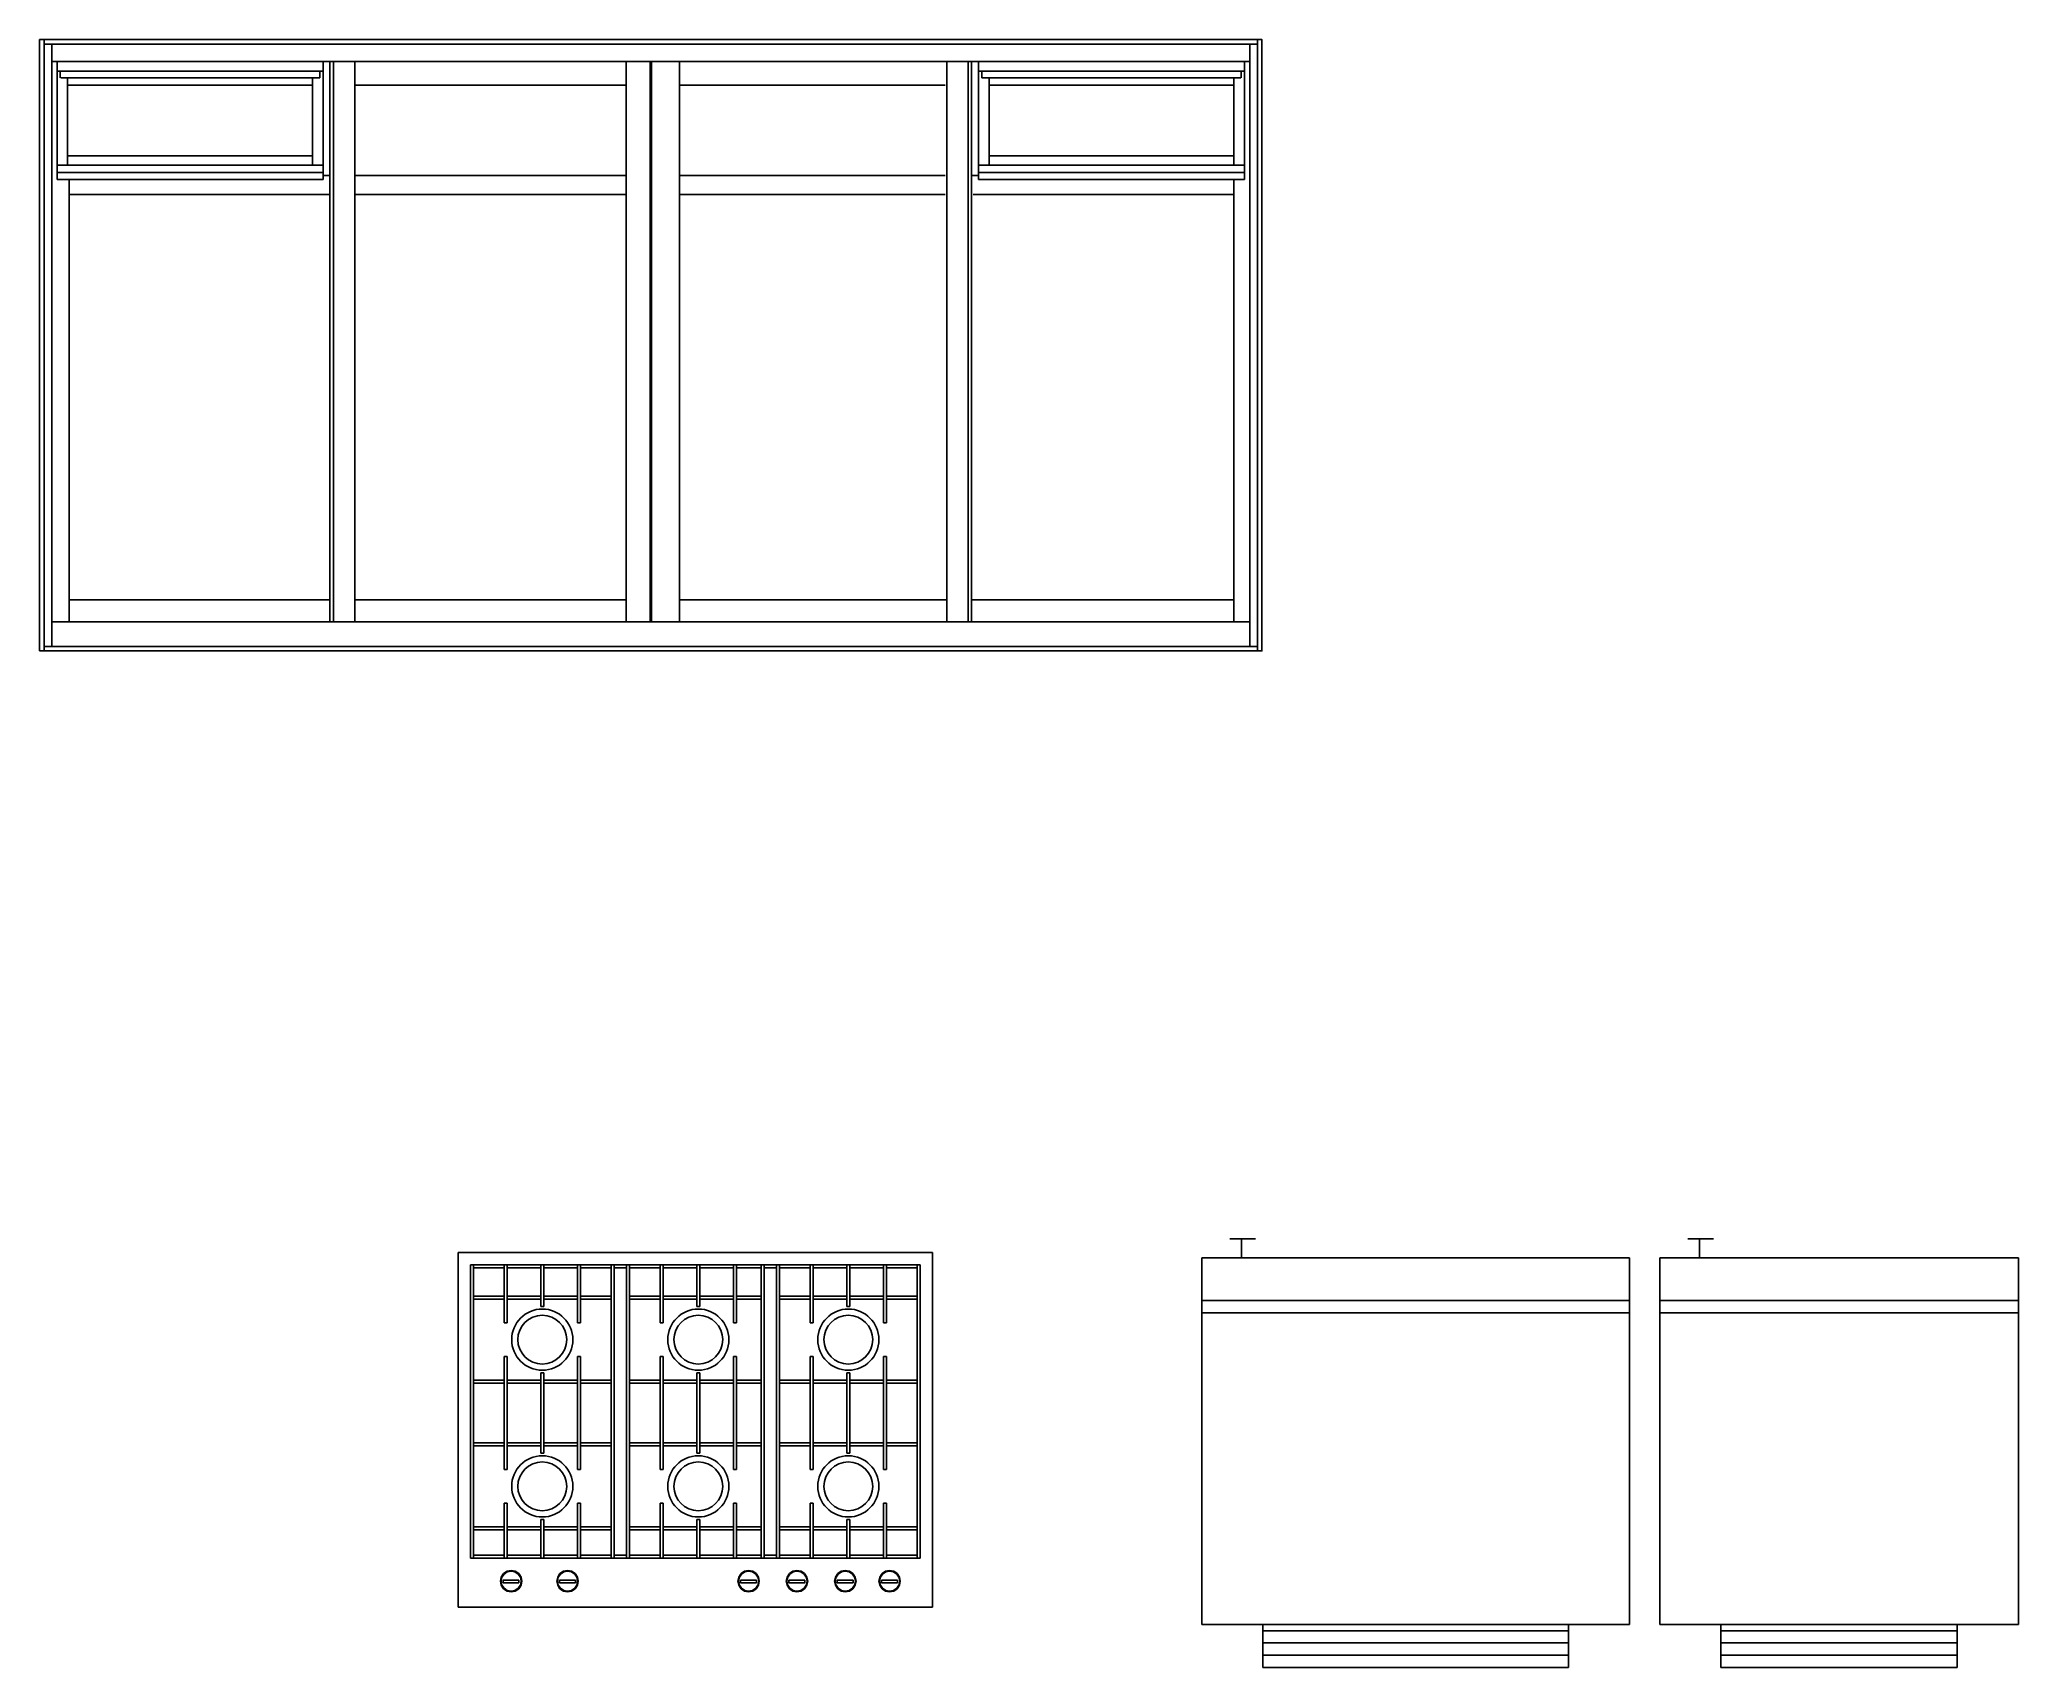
# Model space of a CAD drawing. Header units: millimetres. Extents: x 2478 to 18835, y -4183 to 1193.
# Drawn here: x 5103.3 to 5427.1, y 590.5 to 856.8 of the extents above; entities that cross this region are included whole.
import ezdxf

# ---------------------------------------------------------------- set-up
doc = ezdxf.new("R2010")
doc.units = ezdxf.units.MM

msp = doc.modelspace()

# ---------------------------------------------------------------- linework, layer by layer
at = {"color": 7}
for p, q in [((5104.08, 856.82), (5104.08, 756.82)), ((5302.6, 856.08), (5104.08, 856.08)), ((5302.6, 756.82), (5302.6, 856.82)), ((5104.08, 757.56), (5302.6, 757.56))]:
    msp.add_line(p, q, dxfattribs=at)
at = {"color": 1}
for p, q in [((5106.2, 833.93), (5106.2, 853.23)), ((5106.2, 851.66), (5149.19, 851.66)), ((5106.73, 851.66), (5106.73, 850.58)), ((5149.73, 851.66), (5107.02, 851.66)), ((5149.19, 851.66), (5149.19, 850.58)), ((5149.73, 833.93), (5149.73, 853.23)), ((5149.73, 853.23), (5149.73, 851.66)), ((5256.95, 833.93), (5256.95, 853.23)), ((5256.95, 853.23), (5256.95, 851.66)), ((5256.95, 851.66), (5299.66, 851.66)), ((5300.48, 851.66), (5257.48, 851.66)), ((5257.48, 851.66), (5257.48, 850.58)), ((5299.94, 851.66), (5299.94, 850.58)), ((5300.48, 833.93), (5300.48, 853.23)), ((5106.8, 850.58), (5147.99, 850.58)), ((5147.99, 850.58), (5107.93, 850.58)), ((5147.99, 849.38), (5107.93, 849.38)), ((5107.93, 849.38), (5147.99, 849.38)), ((5147.99, 850.58), (5147.99, 836.29)), ((5149.19, 850.58), (5147.99, 850.58)), ((5257.48, 850.58), (5258.68, 850.58)), ((5258.68, 850.58), (5258.68, 836.29)), ((5299.88, 850.58), (5258.68, 850.58)), ((5258.68, 850.58), (5298.74, 850.58)), ((5298.74, 849.38), (5258.68, 849.38)), ((5258.68, 849.38), (5298.74, 849.38)), ((5106.2, 836.29), (5149.73, 836.29)), ((5147.99, 837.83), (5107.93, 837.83)), ((5300.48, 836.29), (5256.95, 836.29)), ((5258.68, 837.83), (5298.74, 837.83)), ((5298.07, 660.63), (5302.27, 660.63)), ((5299.98, 660.63), (5298.07, 660.63)), ((5299.98, 657.53), (5299.98, 660.63)), ((5299.98, 660.63), (5299.98, 657.53)), ((5374.91, 660.63), (5373, 660.63)), ((5373, 660.63), (5377.2, 660.63)), ((5374.91, 660.63), (5374.91, 657.53)), ((5374.91, 657.53), (5374.91, 660.63)), ((5249.42, 658.4), (5171.82, 658.4)), ((5171.82, 658.4), (5171.82, 600.4)), ((5249.42, 600.4), (5249.42, 658.4)), ((5293.48, 657.53), (5363.48, 657.53)), ((5293.48, 597.53), (5293.48, 657.53)), ((5363.48, 597.53), (5363.48, 657.53)), ((5368.42, 657.53), (5427.11, 657.53)), ((5368.42, 597.53), (5368.42, 657.53)), ((5427.11, 597.53), (5427.11, 657.53)), ((5247.42, 656.4), (5173.82, 656.4)), ((5173.82, 656.4), (5173.82, 608.4)), ((5174.32, 656.4), (5174.32, 608.4)), ((5179.35, 655.9), (5174.32, 655.9)), ((5179.35, 656.4), (5179.35, 646.89)), ((5179.85, 646.89), (5179.85, 656.4)), ((5185.34, 655.9), (5179.85, 655.9)), ((5185.34, 656.4), (5185.34, 649.59)), ((5185.84, 649.59), (5185.84, 656.4)), ((5191.33, 655.9), (5185.84, 655.9)), ((5191.33, 656.4), (5191.33, 646.89)), ((5191.83, 646.89), (5191.83, 656.4)), ((5196.86, 655.9), (5191.83, 655.9)), ((5196.86, 608.4), (5196.86, 656.4)), ((5197.36, 608.4), (5197.36, 656.4)), ((5199.36, 655.9), (5197.36, 655.9)), ((5199.36, 608.4), (5199.36, 656.4)), ((5199.86, 608.4), (5199.86, 656.4)), ((5204.88, 655.9), (5199.86, 655.9)), ((5204.88, 646.89), (5204.88, 656.4)), ((5205.38, 656.4), (5205.38, 646.89)), ((5210.87, 655.9), (5205.38, 655.9)), ((5210.87, 649.59), (5210.87, 656.4)), ((5211.37, 656.4), (5211.37, 649.59)), ((5216.86, 655.9), (5211.37, 655.9)), ((5216.86, 656.4), (5216.86, 646.89)), ((5217.36, 646.89), (5217.36, 656.4)), ((5221.39, 655.9), (5217.36, 655.9)), ((5221.39, 608.4), (5221.39, 656.4)), ((5221.89, 608.4), (5221.89, 656.4)), ((5223.89, 655.9), (5221.89, 655.9)), ((5223.89, 608.4), (5223.89, 656.4)), ((5224.39, 608.4), (5224.39, 656.4)), ((5229.41, 655.9), (5224.39, 655.9)), ((5229.41, 646.89), (5229.41, 656.4)), ((5229.91, 656.4), (5229.91, 646.89)), ((5235.41, 655.9), (5229.91, 655.9)), ((5235.41, 649.59), (5235.41, 656.4)), ((5235.91, 656.4), (5235.91, 649.59)), ((5241.4, 655.9), (5235.91, 655.9)), ((5241.4, 646.89), (5241.4, 656.4)), ((5241.9, 656.4), (5241.9, 646.89)), ((5246.92, 655.9), (5241.9, 655.9)), ((5246.92, 608.4), (5246.92, 656.4)), ((5247.42, 608.4), (5247.42, 656.4)), ((5174.32, 651.26), (5179.35, 651.26)), ((5179.85, 651.26), (5185.34, 651.26)), ((5185.84, 651.26), (5191.33, 651.26)), ((5191.83, 651.26), (5196.86, 651.26)), ((5199.86, 651.26), (5204.88, 651.26)), ((5205.38, 651.26), (5210.87, 651.26)), ((5211.37, 651.26), (5216.86, 651.26)), ((5217.36, 651.26), (5221.39, 651.26)), ((5224.39, 651.26), (5229.41, 651.26)), ((5229.91, 651.26), (5235.41, 651.26)), ((5235.91, 651.26), (5241.4, 651.26)), ((5241.9, 651.26), (5246.92, 651.26)), ((5174.32, 650.76), (5179.35, 650.76)), ((5179.85, 650.76), (5185.34, 650.76)), ((5185.34, 649.59), (5185.84, 649.59)), ((5185.84, 650.76), (5191.33, 650.76)), ((5191.83, 650.76), (5196.86, 650.76)), ((5199.86, 650.76), (5204.88, 650.76)), ((5205.38, 650.76), (5210.87, 650.76)), ((5211.37, 649.59), (5210.87, 649.59)), ((5211.37, 650.76), (5216.86, 650.76)), ((5217.36, 650.76), (5221.39, 650.76)), ((5224.39, 650.76), (5229.41, 650.76)), ((5229.91, 650.76), (5235.41, 650.76)), ((5235.91, 649.59), (5235.41, 649.59)), ((5235.91, 650.76), (5241.4, 650.76)), ((5241.9, 650.76), (5246.92, 650.76)), ((5293.48, 650.53), (5363.48, 650.53)), ((5293.48, 648.53), (5363.48, 648.53)), ((5368.42, 650.53), (5427.11, 650.53)), ((5368.42, 648.53), (5427.11, 648.53)), ((5179.35, 646.89), (5179.85, 646.89)), ((5191.33, 646.89), (5191.83, 646.89)), ((5205.38, 646.89), (5204.88, 646.89)), ((5216.86, 646.89), (5217.36, 646.89)), ((5229.91, 646.89), (5229.41, 646.89)), ((5241.9, 646.89), (5241.4, 646.89)), ((5179.35, 632.4), (5179.35, 641.41)), ((5179.35, 641.41), (5179.85, 641.41)), ((5179.85, 641.41), (5179.85, 632.4)), ((5191.33, 632.4), (5191.33, 641.41)), ((5191.33, 641.41), (5191.83, 641.41)), ((5191.83, 641.41), (5191.83, 632.4)), ((5204.88, 632.4), (5204.88, 641.41)), ((5204.88, 641.41), (5205.38, 641.41)), ((5205.38, 641.41), (5205.38, 632.4)), ((5216.86, 632.4), (5216.86, 641.41)), ((5216.86, 641.41), (5217.36, 641.41)), ((5217.36, 641.41), (5217.36, 632.4)), ((5229.41, 632.4), (5229.41, 641.41)), ((5229.41, 641.41), (5229.91, 641.41)), ((5229.91, 641.41), (5229.91, 632.4)), ((5241.4, 632.4), (5241.4, 641.41)), ((5241.4, 641.41), (5241.9, 641.41)), ((5241.9, 641.41), (5241.9, 632.4)), ((5185.34, 632.4), (5185.34, 638.71)), ((5185.34, 638.71), (5185.84, 638.71)), ((5185.84, 638.71), (5185.84, 632.4)), ((5210.87, 632.4), (5210.87, 638.71)), ((5210.87, 638.71), (5211.37, 638.71)), ((5211.37, 638.71), (5211.37, 632.4)), ((5235.41, 632.4), (5235.41, 638.71)), ((5235.41, 638.71), (5235.91, 638.71)), ((5235.91, 638.71), (5235.91, 632.4)), ((5174.32, 637.54), (5179.35, 637.54)), ((5174.32, 637.04), (5179.35, 637.04)), ((5179.85, 637.54), (5185.34, 637.54)), ((5179.85, 637.04), (5185.34, 637.04)), ((5185.84, 637.54), (5191.33, 637.54)), ((5185.84, 637.04), (5191.33, 637.04)), ((5191.83, 637.54), (5196.86, 637.54)), ((5191.83, 637.04), (5196.86, 637.04)), ((5199.86, 637.54), (5204.88, 637.54)), ((5199.86, 637.04), (5204.88, 637.04)), ((5205.38, 637.54), (5210.87, 637.54)), ((5205.38, 637.04), (5210.87, 637.04)), ((5211.37, 637.54), (5216.86, 637.54)), ((5211.37, 637.04), (5216.86, 637.04)), ((5217.36, 637.54), (5221.39, 637.54)), ((5217.36, 637.04), (5221.39, 637.04)), ((5224.39, 637.54), (5229.41, 637.54)), ((5224.39, 637.04), (5229.41, 637.04)), ((5229.91, 637.54), (5235.41, 637.54)), ((5229.91, 637.04), (5235.41, 637.04)), ((5235.91, 637.54), (5241.4, 637.54)), ((5235.91, 637.04), (5241.4, 637.04)), ((5241.9, 637.54), (5246.92, 637.54)), ((5241.9, 637.04), (5246.92, 637.04)), ((5179.35, 622.89), (5179.35, 632.4)), ((5179.85, 632.4), (5179.85, 622.89)), ((5185.34, 625.59), (5185.34, 632.4)), ((5185.84, 632.4), (5185.84, 625.59)), ((5191.33, 622.89), (5191.33, 632.4)), ((5191.83, 632.4), (5191.83, 622.89)), ((5204.88, 622.89), (5204.88, 632.4)), ((5205.38, 632.4), (5205.38, 622.89)), ((5210.87, 625.59), (5210.87, 632.4)), ((5211.37, 632.4), (5211.37, 625.59)), ((5216.86, 622.89), (5216.86, 632.4)), ((5217.36, 632.4), (5217.36, 622.89)), ((5229.41, 622.89), (5229.41, 632.4)), ((5229.91, 632.4), (5229.91, 622.89)), ((5235.41, 625.59), (5235.41, 632.4)), ((5235.91, 632.4), (5235.91, 625.59)), ((5241.4, 622.89), (5241.4, 632.4)), ((5241.9, 632.4), (5241.9, 622.89)), ((5174.32, 627.26), (5179.35, 627.26)), ((5174.32, 626.76), (5179.35, 626.76)), ((5179.85, 627.26), (5185.34, 627.26)), ((5179.85, 626.76), (5185.34, 626.76)), ((5185.84, 625.59), (5185.34, 625.59)), ((5185.84, 627.26), (5191.33, 627.26)), ((5185.84, 626.76), (5191.33, 626.76)), ((5191.83, 627.26), (5196.86, 627.26)), ((5191.83, 626.76), (5196.86, 626.76)), ((5199.86, 627.26), (5204.88, 627.26)), ((5199.86, 626.76), (5204.88, 626.76)), ((5205.38, 627.26), (5210.87, 627.26)), ((5205.38, 626.76), (5210.87, 626.76)), ((5211.37, 625.59), (5210.87, 625.59)), ((5211.37, 627.26), (5216.86, 627.26)), ((5211.37, 626.76), (5216.86, 626.76)), ((5217.36, 627.26), (5221.39, 627.26)), ((5217.36, 626.76), (5221.39, 626.76)), ((5224.39, 627.26), (5229.41, 627.26)), ((5224.39, 626.76), (5229.41, 626.76)), ((5229.91, 627.26), (5235.41, 627.26)), ((5229.91, 626.76), (5235.41, 626.76)), ((5235.91, 625.59), (5235.41, 625.59)), ((5235.91, 627.26), (5241.4, 627.26)), ((5235.91, 626.76), (5241.4, 626.76)), ((5241.9, 627.26), (5246.92, 627.26)), ((5241.9, 626.76), (5246.92, 626.76)), ((5179.85, 622.89), (5179.35, 622.89)), ((5191.83, 622.89), (5191.33, 622.89)), ((5205.38, 622.89), (5204.88, 622.89)), ((5217.36, 622.89), (5216.86, 622.89)), ((5229.91, 622.89), (5229.41, 622.89)), ((5241.9, 622.89), (5241.4, 622.89)), ((5179.35, 608.4), (5179.35, 617.41)), ((5179.35, 617.41), (5179.85, 617.41)), ((5179.85, 617.41), (5179.85, 608.4)), ((5191.33, 608.4), (5191.33, 617.41)), ((5191.33, 617.41), (5191.83, 617.41)), ((5191.83, 617.41), (5191.83, 608.4)), ((5204.88, 608.4), (5204.88, 617.41)), ((5204.88, 617.41), (5205.38, 617.41)), ((5205.38, 617.41), (5205.38, 608.4)), ((5216.86, 608.4), (5216.86, 617.41)), ((5216.86, 617.41), (5217.36, 617.41)), ((5217.36, 617.41), (5217.36, 608.4)), ((5229.41, 608.4), (5229.41, 617.41)), ((5229.41, 617.41), (5229.91, 617.41)), ((5229.91, 617.41), (5229.91, 608.4)), ((5241.4, 608.4), (5241.4, 617.41)), ((5241.4, 617.41), (5241.9, 617.41)), ((5241.9, 617.41), (5241.9, 608.4)), ((5174.32, 613.54), (5179.35, 613.54)), ((5174.32, 613.04), (5179.35, 613.04)), ((5179.85, 613.54), (5185.34, 613.54)), ((5179.85, 613.04), (5185.34, 613.04)), ((5185.34, 608.4), (5185.34, 614.71)), ((5185.34, 614.71), (5185.84, 614.71)), ((5185.84, 614.71), (5185.84, 608.4)), ((5185.84, 613.54), (5191.33, 613.54)), ((5185.84, 613.04), (5191.33, 613.04)), ((5191.83, 613.54), (5196.86, 613.54)), ((5191.83, 613.04), (5196.86, 613.04)), ((5199.86, 613.54), (5204.88, 613.54)), ((5199.86, 613.04), (5204.88, 613.04)), ((5205.38, 613.54), (5210.87, 613.54)), ((5205.38, 613.04), (5210.87, 613.04)), ((5210.87, 608.4), (5210.87, 614.71)), ((5210.87, 614.71), (5211.37, 614.71)), ((5211.37, 614.71), (5211.37, 608.4)), ((5211.37, 613.54), (5216.86, 613.54)), ((5211.37, 613.04), (5216.86, 613.04)), ((5217.36, 613.54), (5221.39, 613.54)), ((5217.36, 613.04), (5221.39, 613.04)), ((5224.39, 613.54), (5229.41, 613.54)), ((5224.39, 613.04), (5229.41, 613.04)), ((5229.91, 613.54), (5235.41, 613.54)), ((5229.91, 613.04), (5235.41, 613.04)), ((5235.41, 608.4), (5235.41, 614.71)), ((5235.41, 614.71), (5235.91, 614.71)), ((5235.91, 614.71), (5235.91, 608.4)), ((5235.91, 613.54), (5241.4, 613.54)), ((5235.91, 613.04), (5241.4, 613.04)), ((5241.9, 613.54), (5246.92, 613.54)), ((5241.9, 613.04), (5246.92, 613.04)), ((5174.32, 608.9), (5179.35, 608.9)), ((5179.85, 608.9), (5185.34, 608.9)), ((5185.84, 608.9), (5191.33, 608.9)), ((5191.83, 608.9), (5196.86, 608.9)), ((5197.36, 608.9), (5199.36, 608.9)), ((5199.86, 608.9), (5204.88, 608.9)), ((5205.38, 608.9), (5210.87, 608.9)), ((5211.37, 608.9), (5216.86, 608.9)), ((5217.36, 608.9), (5221.39, 608.9)), ((5221.89, 608.9), (5223.89, 608.9)), ((5224.39, 608.9), (5229.41, 608.9)), ((5229.91, 608.9), (5235.41, 608.9)), ((5235.91, 608.9), (5241.4, 608.9)), ((5241.9, 608.9), (5246.92, 608.9)), ((5173.82, 608.4), (5247.42, 608.4)), ((5179.26, 605.88), (5178.88, 605.31)), ((5179.33, 605.81), (5178.97, 605.27)), ((5179.82, 606.26), (5179.26, 605.88)), ((5179.86, 606.16), (5179.33, 605.81)), ((5180.49, 606.39), (5179.82, 606.26)), ((5180.49, 606.29), (5179.86, 606.16)), ((5181.16, 606.26), (5180.49, 606.39)), ((5181.12, 606.16), (5180.49, 606.29)), ((5181.66, 605.81), (5181.12, 606.16)), ((5181.73, 605.88), (5181.16, 606.26)), ((5182.02, 605.27), (5181.66, 605.81)), ((5182.11, 605.31), (5181.73, 605.88)), ((5188.48, 605.88), (5188.11, 605.31)), ((5188.56, 605.81), (5188.2, 605.27)), ((5189.05, 606.26), (5188.48, 605.88)), ((5189.09, 606.16), (5188.56, 605.81)), ((5189.72, 606.39), (5189.05, 606.26)), ((5189.72, 606.29), (5189.09, 606.16)), ((5190.39, 606.26), (5189.72, 606.39)), ((5190.35, 606.16), (5189.72, 606.29)), ((5190.89, 605.81), (5190.35, 606.16)), ((5190.96, 605.88), (5190.39, 606.26)), ((5191.24, 605.27), (5190.89, 605.81)), ((5191.34, 605.31), (5190.96, 605.88)), ((5218.11, 605.88), (5217.73, 605.31)), ((5218.18, 605.81), (5217.83, 605.27)), ((5218.68, 606.26), (5218.11, 605.88)), ((5218.72, 606.16), (5218.18, 605.81)), ((5219.35, 606.39), (5218.68, 606.26)), ((5219.35, 606.29), (5218.72, 606.16)), ((5220.02, 606.26), (5219.35, 606.39)), ((5219.98, 606.16), (5219.35, 606.29)), ((5220.52, 605.81), (5219.98, 606.16)), ((5220.59, 605.88), (5220.02, 606.26)), ((5220.87, 605.27), (5220.52, 605.81)), ((5220.97, 605.31), (5220.59, 605.88)), ((5226.02, 605.88), (5225.64, 605.31)), ((5226.1, 605.81), (5225.74, 605.27)), ((5226.59, 606.26), (5226.02, 605.88)), ((5226.63, 606.16), (5226.1, 605.81)), ((5227.26, 606.39), (5226.59, 606.26)), ((5227.26, 606.29), (5226.63, 606.16)), ((5227.93, 606.26), (5227.26, 606.39)), ((5227.89, 606.16), (5227.26, 606.29)), ((5228.43, 605.81), (5227.89, 606.16)), ((5228.5, 605.88), (5227.93, 606.26)), ((5228.78, 605.27), (5228.43, 605.81)), ((5228.88, 605.31), (5228.5, 605.88)), ((5233.93, 605.88), (5233.55, 605.31)), ((5234.01, 605.81), (5233.65, 605.27)), ((5234.5, 606.26), (5233.93, 605.88)), ((5234.54, 606.16), (5234.01, 605.81)), ((5235.17, 606.39), (5234.5, 606.26)), ((5235.17, 606.29), (5234.54, 606.16)), ((5235.84, 606.26), (5235.17, 606.39)), ((5235.8, 606.16), (5235.17, 606.29)), ((5236.34, 605.81), (5235.8, 606.16)), ((5236.41, 605.88), (5235.84, 606.26)), ((5236.69, 605.27), (5236.34, 605.81)), ((5236.79, 605.31), (5236.41, 605.88)), ((5241.19, 605.88), (5240.81, 605.31)), ((5241.26, 605.81), (5240.9, 605.27)), ((5241.75, 606.26), (5241.19, 605.88)), ((5241.79, 606.16), (5241.26, 605.81)), ((5242.42, 606.39), (5241.75, 606.26)), ((5242.42, 606.29), (5241.79, 606.16)), ((5243.09, 606.26), (5242.42, 606.39)), ((5243.05, 606.16), (5242.42, 606.29)), ((5243.59, 605.81), (5243.05, 606.16)), ((5243.66, 605.88), (5243.09, 606.26)), ((5243.95, 605.27), (5243.59, 605.81)), ((5244.04, 605.31), (5243.66, 605.88)), ((5178.88, 605.31), (5178.74, 604.64)), ((5178.74, 604.64), (5178.88, 603.97)), ((5178.97, 605.27), (5178.84, 604.64)), ((5178.84, 604.64), (5178.97, 604.01)), ((5178.88, 603.97), (5179.26, 603.4)), ((5178.97, 604.01), (5179.33, 603.48)), ((5179.17, 604.39), (5179.17, 604.79)), ((5179.17, 604.79), (5181.77, 604.79)), ((5181.77, 604.39), (5179.17, 604.39)), ((5179.26, 603.4), (5179.82, 603.02)), ((5179.33, 603.48), (5179.86, 603.12)), ((5179.82, 603.02), (5180.49, 602.89)), ((5179.86, 603.12), (5180.49, 602.99)), ((5180.49, 602.99), (5181.12, 603.12)), ((5180.49, 602.89), (5181.16, 603.02)), ((5181.12, 603.12), (5181.66, 603.48)), ((5181.16, 603.02), (5181.73, 603.4)), ((5181.66, 603.48), (5182.02, 604.01)), ((5181.73, 603.4), (5182.11, 603.97)), ((5181.77, 604.79), (5181.77, 604.39)), ((5182.14, 604.64), (5182.02, 605.27)), ((5182.02, 604.01), (5182.14, 604.64)), ((5182.24, 604.64), (5182.11, 605.31)), ((5182.11, 603.97), (5182.24, 604.64)), ((5188.11, 605.31), (5187.97, 604.64)), ((5187.97, 604.64), (5188.11, 603.97)), ((5188.2, 605.27), (5188.07, 604.64)), ((5188.07, 604.64), (5188.2, 604.01)), ((5188.11, 603.97), (5188.48, 603.4)), ((5188.2, 604.01), (5188.56, 603.48)), ((5188.4, 604.79), (5191, 604.79)), ((5188.4, 604.39), (5188.4, 604.79)), ((5191, 604.39), (5188.4, 604.39)), ((5188.48, 603.4), (5189.05, 603.02)), ((5188.56, 603.48), (5189.09, 603.12)), ((5189.05, 603.02), (5189.72, 602.89)), ((5189.09, 603.12), (5189.72, 602.99)), ((5189.72, 602.99), (5190.35, 603.12)), ((5189.72, 602.89), (5190.39, 603.02)), ((5190.35, 603.12), (5190.89, 603.48)), ((5190.39, 603.02), (5190.96, 603.4)), ((5190.89, 603.48), (5191.24, 604.01)), ((5190.96, 603.4), (5191.34, 603.97)), ((5191, 604.79), (5191, 604.39)), ((5191.37, 604.64), (5191.24, 605.27)), ((5191.24, 604.01), (5191.37, 604.64)), ((5191.47, 604.64), (5191.34, 605.31)), ((5191.34, 603.97), (5191.47, 604.64)), ((5217.73, 605.31), (5217.6, 604.64)), ((5217.6, 604.64), (5217.73, 603.97)), ((5217.83, 605.27), (5217.7, 604.64)), ((5217.7, 604.64), (5217.83, 604.01)), ((5217.73, 603.97), (5218.11, 603.4)), ((5217.83, 604.01), (5218.18, 603.48)), ((5218.03, 604.79), (5220.63, 604.79)), ((5218.03, 604.39), (5218.03, 604.79)), ((5220.63, 604.39), (5218.03, 604.39)), ((5218.11, 603.4), (5218.68, 603.02)), ((5218.18, 603.48), (5218.72, 603.12)), ((5218.68, 603.02), (5219.35, 602.89)), ((5218.72, 603.12), (5219.35, 602.99)), ((5219.35, 602.99), (5219.98, 603.12)), ((5219.35, 602.89), (5220.02, 603.02)), ((5219.98, 603.12), (5220.52, 603.48)), ((5220.02, 603.02), (5220.59, 603.4)), ((5220.52, 603.48), (5220.87, 604.01)), ((5220.59, 603.4), (5220.97, 603.97)), ((5220.63, 604.79), (5220.63, 604.39)), ((5221, 604.64), (5220.87, 605.27)), ((5220.87, 604.01), (5221, 604.64)), ((5221.1, 604.64), (5220.97, 605.31)), ((5220.97, 603.97), (5221.1, 604.64)), ((5225.64, 605.31), (5225.51, 604.64)), ((5225.51, 604.64), (5225.64, 603.97)), ((5225.74, 605.27), (5225.61, 604.64)), ((5225.61, 604.64), (5225.74, 604.01)), ((5225.64, 603.97), (5226.02, 603.4)), ((5225.74, 604.01), (5226.1, 603.48)), ((5225.94, 604.79), (5228.54, 604.79)), ((5225.94, 604.39), (5225.94, 604.79)), ((5228.54, 604.39), (5225.94, 604.39)), ((5226.02, 603.4), (5226.59, 603.02)), ((5226.1, 603.48), (5226.63, 603.12)), ((5226.59, 603.02), (5227.26, 602.89)), ((5226.63, 603.12), (5227.26, 602.99)), ((5227.26, 602.99), (5227.89, 603.12)), ((5227.26, 602.89), (5227.93, 603.02)), ((5227.89, 603.12), (5228.43, 603.48)), ((5227.93, 603.02), (5228.5, 603.4)), ((5228.43, 603.48), (5228.78, 604.01)), ((5228.5, 603.4), (5228.88, 603.97)), ((5228.54, 604.79), (5228.54, 604.39)), ((5228.91, 604.64), (5228.78, 605.27)), ((5228.78, 604.01), (5228.91, 604.64)), ((5229.01, 604.64), (5228.88, 605.31)), ((5228.88, 603.97), (5229.01, 604.64)), ((5233.55, 605.31), (5233.42, 604.64)), ((5233.42, 604.64), (5233.55, 603.97)), ((5233.65, 605.27), (5233.52, 604.64)), ((5233.52, 604.64), (5233.65, 604.01)), ((5233.55, 603.97), (5233.93, 603.4)), ((5233.65, 604.01), (5234.01, 603.48)), ((5233.85, 604.79), (5236.45, 604.79)), ((5233.85, 604.39), (5233.85, 604.79)), ((5236.45, 604.39), (5233.85, 604.39)), ((5233.93, 603.4), (5234.5, 603.02)), ((5234.01, 603.48), (5234.54, 603.12)), ((5234.5, 603.02), (5235.17, 602.89)), ((5234.54, 603.12), (5235.17, 602.99)), ((5235.17, 602.99), (5235.8, 603.12)), ((5235.17, 602.89), (5235.84, 603.02)), ((5235.8, 603.12), (5236.34, 603.48)), ((5235.84, 603.02), (5236.41, 603.4)), ((5236.34, 603.48), (5236.69, 604.01)), ((5236.41, 603.4), (5236.79, 603.97)), ((5236.45, 604.79), (5236.45, 604.39)), ((5236.82, 604.64), (5236.69, 605.27)), ((5236.69, 604.01), (5236.82, 604.64)), ((5236.92, 604.64), (5236.79, 605.31)), ((5236.79, 603.97), (5236.92, 604.64)), ((5240.81, 605.31), (5240.67, 604.64)), ((5240.67, 604.64), (5240.81, 603.97)), ((5240.9, 605.27), (5240.77, 604.64)), ((5240.77, 604.64), (5240.9, 604.01)), ((5240.81, 603.97), (5241.19, 603.4)), ((5240.9, 604.01), (5241.26, 603.48)), ((5241.1, 604.79), (5243.7, 604.79)), ((5241.1, 604.39), (5241.1, 604.79)), ((5243.7, 604.39), (5241.1, 604.39)), ((5241.19, 603.4), (5241.75, 603.02)), ((5241.26, 603.48), (5241.79, 603.12)), ((5241.75, 603.02), (5242.42, 602.89)), ((5241.79, 603.12), (5242.42, 602.99)), ((5242.42, 602.99), (5243.05, 603.12)), ((5242.42, 602.89), (5243.09, 603.02)), ((5243.05, 603.12), (5243.59, 603.48)), ((5243.09, 603.02), (5243.66, 603.4)), ((5243.59, 603.48), (5243.95, 604.01)), ((5243.66, 603.4), (5244.04, 603.97)), ((5243.7, 604.79), (5243.7, 604.39)), ((5244.07, 604.64), (5243.95, 605.27)), ((5243.95, 604.01), (5244.07, 604.64)), ((5244.17, 604.64), (5244.04, 605.31)), ((5244.04, 603.97), (5244.17, 604.64)), ((5171.82, 600.4), (5249.42, 600.4)), ((5293.48, 597.53), (5363.48, 597.53)), ((5303.48, 590.53), (5303.48, 597.53)), ((5303.48, 596.53), (5353.48, 596.53)), ((5353.48, 590.53), (5353.48, 597.53)), ((5368.42, 597.53), (5427.11, 597.53)), ((5378.42, 590.53), (5378.42, 597.53)), ((5378.42, 596.53), (5417.11, 596.53)), ((5417.11, 590.53), (5417.11, 597.53)), ((5303.48, 594.53), (5353.48, 594.53)), ((5303.48, 592.53), (5353.48, 592.53)), ((5378.42, 594.53), (5417.11, 594.53)), ((5378.42, 592.53), (5417.11, 592.53)), ((5303.48, 590.53), (5353.48, 590.53)), ((5378.42, 590.53), (5417.11, 590.53))]:
    msp.add_line(p, q, dxfattribs=at)
msp.add_lwpolyline([(5103.34, 756.82), (5303.34, 756.82), (5303.34, 856.82), (5103.34, 856.82)], close=True)
for points in [[(5105.34, 757.56), (5105.34, 856.08)], [(5301.34, 757.56), (5301.34, 856.08)], [(5301.34, 853.23), (5105.34, 853.23)], [(5151.41, 761.55), (5151.41, 853.23)], [(5154.9, 761.55), (5154.9, 853.23)], [(5199.34, 761.55), (5199.34, 853.23)], [(5203.25, 761.55), (5203.25, 853.23)], [(5203.46, 761.55), (5203.46, 853.23)], [(5208.04, 761.55), (5208.04, 853.23)], [(5251.78, 761.55), (5251.78, 853.23)], [(5255.27, 853.23), (5255.27, 761.55)], [(5154.9, 849.37), (5199.34, 849.37)], [(5251.51, 849.37), (5208.04, 849.37)], [(5108.19, 761.55), (5108.19, 833.93)], [(5154.9, 834.57), (5199.34, 834.57)], [(5251.51, 834.57), (5208.04, 834.57)], [(5150.85, 831.49), (5108.19, 831.49)], [(5150.58, 831.49), (5108.19, 831.49)], [(5154.9, 831.49), (5199.34, 831.49)], [(5251.51, 831.49), (5208.04, 831.49)], [(5256.1, 831.49), (5298.76, 831.49)], [(5256.1, 831.49), (5298.49, 831.49)], [(5108.19, 765.17), (5150.85, 765.17)], [(5154.9, 765.17), (5199.34, 765.17)], [(5251.78, 765.17), (5208.04, 765.17)], [(5298.76, 765.17), (5255.83, 765.17)], [(5301.34, 761.55), (5105.34, 761.55)]]:
    msp.add_lwpolyline(points)
at = {"color": 7}
for points in [[(5150.85, 761.55), (5150.85, 853.23)], [(5255.83, 761.55), (5255.83, 853.23)], [(5298.76, 761.55), (5298.76, 833.93)]]:
    msp.add_lwpolyline(points, dxfattribs=at)
at = {"color": 1}
for points in [[(5107.93, 836.29), (5107.93, 850.58)], [(5298.74, 836.29), (5298.74, 850.58)], [(5149.73, 835.05), (5106.2, 835.05)], [(5149.73, 833.93), (5106.2, 833.93)], [(5149.73, 834.57), (5150.85, 834.57)], [(5256.95, 834.57), (5255.83, 834.57)], [(5256.95, 835.05), (5300.48, 835.05)], [(5256.95, 833.93), (5300.48, 833.93)]]:
    msp.add_lwpolyline(points, dxfattribs=at)
for centre, major_axis, start_param, end_param in [((5185.59, 644.15), (3.54, 3.54), 5.497787, 11.780972), ((5185.59, 644.15), (-2.83, 2.83), 3.926991, 10.210176), ((5211.12, 644.15), (3.54, 3.54), 5.497787, 11.780972), ((5211.12, 644.15), (-2.83, 2.83), 3.926991, 10.210176), ((5235.66, 644.15), (-3.54, 3.54), 3.926991, 10.210176), ((5235.66, 644.15), (2.83, 2.83), 5.497787, 11.780972), ((5185.59, 620.15), (3.54, 3.54), 5.497787, 11.780972), ((5211.12, 620.15), (3.54, 3.54), 5.497787, 11.780972), ((5235.66, 620.15), (-3.54, 3.54), 3.926991, 10.210176), ((5185.59, 620.15), (-2.83, 2.83), 3.926991, 10.210176), ((5211.12, 620.15), (-2.83, 2.83), 3.926991, 10.210176), ((5235.66, 620.15), (2.83, 2.83), 5.497787, 11.780972)]:
    msp.add_ellipse(centre, major_axis=major_axis, ratio=1, start_param=start_param, end_param=end_param, dxfattribs=at)

doc.saveas('drawing.dxf')
